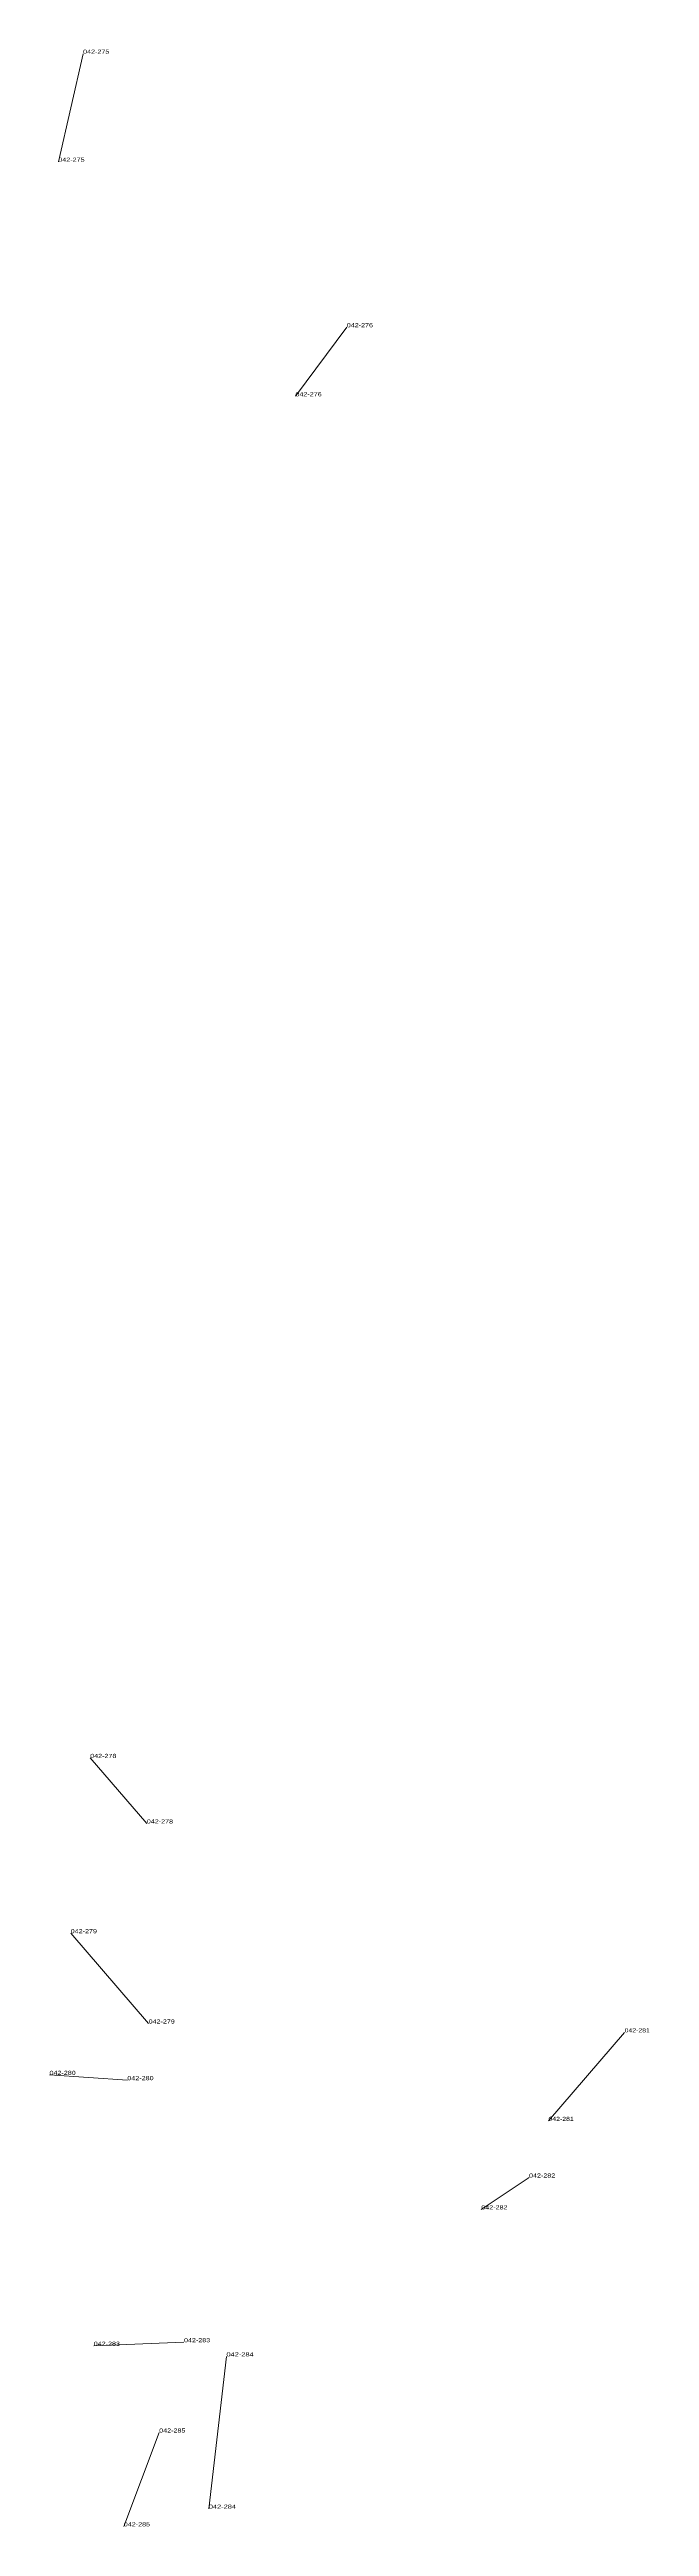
# Model space of a CAD drawing. Header units: metres. Extents: x 571156 to 607184, y 703608 to 727431.
# Drawn here: x 581892 to 582184, y 713659 to 714864 of the extents above; entities that cross this region are included whole.
import ezdxf

# ---------------------------------------------------------------- set-up
doc = ezdxf.new("R2010")
doc.units = ezdxf.units.M
doc.header["$LTSCALE"] = 0.8
doc.layers.add('60', color=7, linetype='Continuous', lineweight=13)
doc.layers.add('61', color=7, linetype='Continuous')

msp = doc.modelspace()

# ---------------------------------------------------------------- linework, layer by layer
at = {"layer": '60'}
for p, q in [((581908.17, 714862.01), (581896.11, 714809.47)), ((581908.17, 714862.01), (581896.11, 714809.47)), ((582036.51, 714728.94), (582011.53, 714695.35)), ((582036.51, 714728.94), (582011.53, 714695.35)), ((581911.62, 714032.99), (581939.18, 714001.12)), ((581911.62, 714032.99), (581939.18, 714001.12)), ((581902.14, 713947.72), (581940.04, 713903.79)), ((581902.14, 713947.72), (581940.04, 713903.79)), ((582134.7, 713856.42), (582171.74, 713899.48)), ((582134.7, 713856.42), (582171.74, 713899.48)), ((581891.81, 713878.81), (581929.7, 713876.23)), ((581891.81, 713878.81), (581929.7, 713876.23)), ((582125.22, 713828.86), (582101.97, 713813.35)), ((582125.22, 713828.86), (582101.97, 713813.35)), ((581913.34, 713747.03), (581957.27, 713748.75)), ((581913.34, 713747.03), (581957.27, 713748.75)), ((581977.94, 713741.86), (581969.33, 713667.79)), ((581977.94, 713741.86), (581969.33, 713667.79)), ((581945.21, 713704.83), (581927.98, 713659.18)), ((581945.21, 713704.83), (581927.98, 713659.18))]:
    msp.add_line(p, q, dxfattribs=at)

# ---------------------------------------------------------------- texts
for s, width, p in [('042-275', 1.3, (581896.11, 714809.47)), ('042-275', 1.3, (581896.11, 714809.47)), ('042-276', 1.3, (582011.53, 714695.35)), ('042-276', 1.3, (582011.53, 714695.35)), ('042-278', 1.3, (581939.18, 714001.12)), ('042-278', 1.3, (581939.18, 714001.12)), ('042-279', 1.3, (581940.04, 713903.79)), ('042-279', 1.3, (581940.04, 713903.79)), ('042-281', 1.25, (582171.74, 713899.48)), ('042-281', 1.25, (582171.74, 713899.48)), ('042-280', 1.3, (581929.7, 713876.23)), ('042-280', 1.3, (581929.7, 713876.23)), ('042-282', 1.3, (582101.97, 713813.35)), ('042-282', 1.3, (582101.97, 713813.35)), ('042-283', 1.3, (581957.27, 713748.75)), ('042-283', 1.3, (581957.27, 713748.75)), ('042-284', 1.35, (581969.33, 713667.79)), ('042-284', 1.35, (581969.33, 713667.79)), ('042-285', 1.3, (581927.98, 713659.18)), ('042-285', 1.3, (581927.98, 713659.18))]:
    msp.add_text(s, height=2, dxfattribs=dict(at, width=width)).set_placement(p)
at = {"layer": '61'}
for s, width, p in [('042-275', 1.3, (581908.17, 714862.01)), ('042-275', 1.3, (581908.17, 714862.01)), ('042-276', 1.3, (582036.51, 714728.94)), ('042-276', 1.3, (582036.51, 714728.94)), ('042-278', 1.3, (581911.62, 714032.99)), ('042-278', 1.3, (581911.62, 714032.99)), ('042-279', 1.3, (581902.14, 713947.72)), ('042-279', 1.3, (581902.14, 713947.72)), ('042-280', 1.3, (581891.81, 713878.81)), ('042-280', 1.3, (581891.81, 713878.81)), ('042-281', 1.25, (582134.7, 713856.42)), ('042-281', 1.25, (582134.7, 713856.42)), ('042-282', 1.3, (582125.22, 713828.86)), ('042-282', 1.3, (582125.22, 713828.86)), ('042-283', 1.3, (581913.34, 713747.03)), ('042-283', 1.3, (581913.34, 713747.03)), ('042-284', 1.35, (581977.94, 713741.86)), ('042-284', 1.35, (581977.94, 713741.86)), ('042-285', 1.3, (581945.21, 713704.83)), ('042-285', 1.3, (581945.21, 713704.83))]:
    msp.add_text(s, height=2, dxfattribs=dict(at, width=width)).set_placement(p)

doc.saveas('drawing.dxf')
